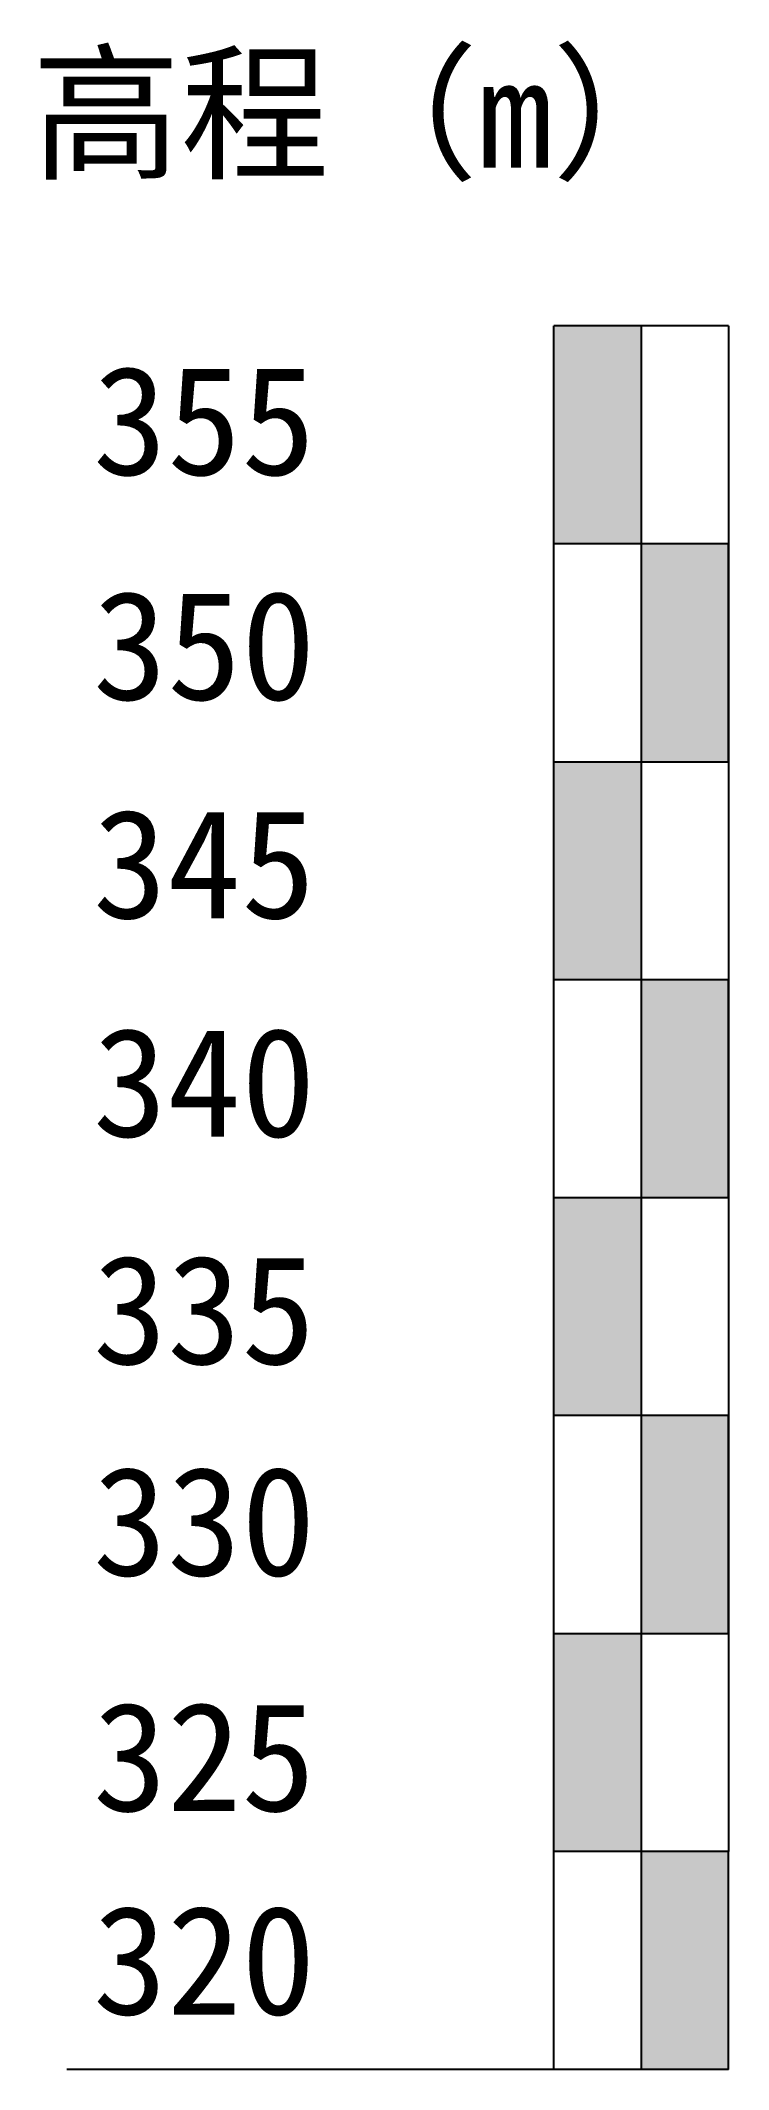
# Model space of a CAD drawing. Header units: millimetres. Extents: x 3513 to 4617, y 1446 to 11297.
# Drawn here: x 4600.89 to 4616.66, y 1560.16 to 1606.7 of the extents above; entities that cross this region are included whole.
import ezdxf

# ---------------------------------------------------------------- set-up
doc = ezdxf.new("R2010")
doc.units = ezdxf.units.MM
doc.styles.get("Standard").update_dxf_attribs({"font": 'simfang.ttf'})

msp = doc.modelspace()

# ---------------------------------------------------------------- texts
at = {"char_height": 2.5, "attachment_point": 1}
for s, width, heights, insert in [('{\\fSimSun|b0|i0|c134|p2;高程（m）}', 19.8675414, [0], (4600.69276, 1606.28543)), ('355', 4.1681494, [0], (4602.09409, 1599.23823)), ('350', 4.1681494, [0], (4602.09409, 1594.0797)), ('345', 4.1681494, [0], (4602.09409, 1589.06781)), ('340', 4.1681494, [0], (4602.09409, 1584.05592)), ('335', 4.1681494, [0], (4602.09409, 1578.83887)), ('330', 4.1681494, [0], (4602.09409, 1573.98747)), ('325', 4.1681494, [1.42935], (4602.09409, 1568.58477)), ('320', 4.1681494, [0], (4602.09409, 1563.91713))]:
    msp.add_mtext_dynamic_manual_height_columns(s, width=width, gutter_width=12.5, heights=heights, dxfattribs=dict(at, insert=insert))

# ---------------------------------------------------------------- hatches: boundary and pattern name
h = msp.add_hatch(color=250)
h.dxf.hatch_style = 1
h.paths.add_polyline_path([(4612.66411, 1595.15931), (4614.66411, 1595.15931), (4614.66411, 1600.15931), (4612.66411, 1600.15931)])
h.paths.add_polyline_path([(4616.66411, 1595.15931), (4614.66411, 1595.15931), (4614.66411, 1590.15931), (4616.66411, 1590.15931)])
h.paths.add_polyline_path([(4614.66411, 1590.15931), (4612.66411, 1590.15931), (4612.66411, 1585.15931), (4614.66411, 1585.15931)])
h.paths.add_polyline_path([(4616.66411, 1585.15931), (4614.66411, 1585.15931), (4614.66411, 1580.15931), (4616.66411, 1580.15931)])
h.paths.add_polyline_path([(4614.66411, 1580.15931), (4612.66411, 1580.15931), (4612.66411, 1575.15931), (4614.66411, 1575.15931)])
h.paths.add_polyline_path([(4616.66411, 1575.15931), (4614.66411, 1575.15931), (4614.66411, 1570.15931), (4616.66411, 1570.15931)])
h.paths.add_polyline_path([(4614.66411, 1570.15931), (4612.66411, 1570.15931), (4612.66411, 1565.15931), (4614.66411, 1565.15931)])
h.paths.add_polyline_path([(4614.66411, 1560.15931), (4616.66411, 1560.15931), (4616.66411, 1565.15931), (4614.66411, 1565.15931)])

# ---------------------------------------------------------------- linework, layer by layer
for p, q in [((4612.66411, 1595.15931), (4612.66411, 1600.15931)), ((4616.66411, 1600.15931), (4612.66411, 1600.15931)), ((4614.66411, 1600.15931), (4614.66411, 1560.15931)), ((4616.66411, 1600.15931), (4616.66411, 1565.15931)), ((4616.66411, 1595.15931), (4612.66411, 1595.15931)), ((4612.66411, 1560.15931), (4612.66411, 1595.15931)), ((4616.66411, 1590.15931), (4616.66411, 1595.15931)), ((4612.66411, 1585.15931), (4612.66411, 1590.15931)), ((4612.66411, 1590.15931), (4616.66411, 1590.15931)), ((4616.66411, 1585.15931), (4612.66411, 1585.15931)), ((4616.66411, 1580.15931), (4616.66411, 1585.15931)), ((4612.66411, 1575.15931), (4612.66411, 1580.15931)), ((4612.66411, 1580.15931), (4616.66411, 1580.15931)), ((4616.66411, 1575.15931), (4612.66411, 1575.15931)), ((4616.66411, 1570.15931), (4616.66411, 1575.15931)), ((4612.66411, 1565.15931), (4612.66411, 1570.15931)), ((4612.66411, 1570.15931), (4616.66411, 1570.15931)), ((4616.66411, 1565.15931), (4612.66411, 1565.15931)), ((4616.66411, 1560.15931), (4616.66411, 1565.15931)), ((4616.66411, 1560.15931), (4601.49221, 1560.15931))]:
    msp.add_line(p, q)

msp.set_redraw_order([(e.dxf.handle, doc.entitydb.next_handle()) for e in msp.query("TEXT MTEXT ATTDEF DIMENSION ARC_DIMENSION")])  # texts and dimensions are drawn at this point

doc.saveas('drawing.dxf')
